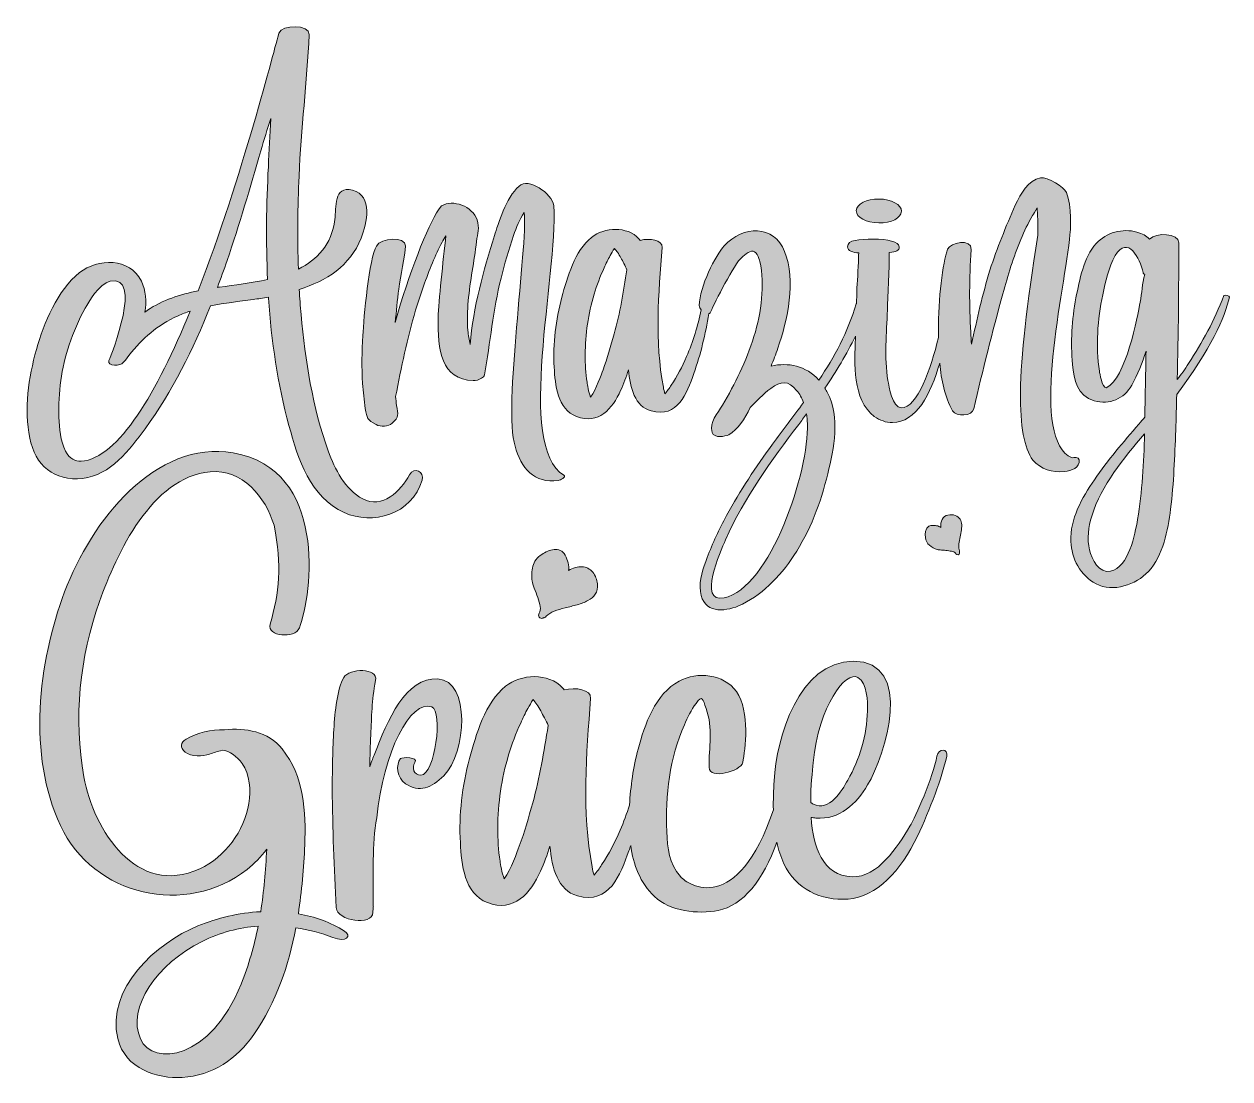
# Model space of a CAD drawing. Header units: inches. Extents: x 96 to 982, y -927 to -152.
import ezdxf

# ---------------------------------------------------------------- set-up
doc = ezdxf.new("R2010")
doc.units = ezdxf.units.IN
doc.header["$MEASUREMENT"] = 0
doc.layers.add('Layer 1', color=7, linetype='Continuous')

# ---------------------------------------------------------------- blocks, each defined once
blk = doc.blocks.new('block 2')
at = {"layer": 'Layer 1', "true_color": 0xffffff}
h = blk.add_hatch(color=7, dxfattribs=at)
h.dxf.hatch_style = 2
edge = h.paths.add_edge_path()
edge.add_spline(control_points=[(138.59, -485.78), (159.23, -483.34), (173.15, -464.9), (184.63, -449.27), (204.77, -421.79), (220.04, -390.78), (232.61, -358.91), (242.99, -356.83), (253.49, -355.73), (264, -354.27), (267.66, -353.78), (271.45, -353.17), (275.35, -352.44), (275.35, -352.68), (275.35, -352.92), (275.35, -353.17), (277.43, -384.79), (282.07, -416.3), (290.37, -446.95), (297.09, -471.61), (305.88, -499.45), (331.03, -510.93), (351.55, -520.33), (380.97, -512.64), (388.3, -487), (390.13, -480.89), (382.44, -476.86), (379.02, -483.09), (372.43, -495.3), (358.87, -508.49), (344.71, -500.92), (331.4, -493.84), (324.2, -479.06), (319.31, -465.63), (307.71, -433.76), (302.34, -398.96), (299.28, -365.26), (298.8, -359.15), (298.31, -353.05), (297.94, -346.94), (317.72, -340.59), (335.31, -329.6), (343.49, -309.21), (347.76, -298.34), (352.52, -277.95), (337.14, -273.92), (322.85, -270.26), (325.29, -286.74), (324.2, -295.41), (321.63, -314.09), (311.13, -325.08), (297.33, -331.92), (296.48, -309.09), (296.84, -286.38), (297.82, -263.54), (299.28, -228.87), (303.68, -194.19), (305.27, -159.51), (305.63, -151.82), (285, -152.06), (283.04, -158.41), (279.87, -168.67), (255.94, -264.64), (223.58, -347.92), (210.39, -350.61), (197.32, -354.64), (186.34, -362.21), (185.73, -362.69), (185.12, -363.18), (184.51, -363.55), (185.6, -355.73), (185.12, -347.67), (181.82, -340.71), (173.51, -323.38), (149.7, -323.99), (136.4, -334.49), (120.03, -347.55), (110.26, -371.61), (104.65, -391.14), (98.79, -411.66), (95.61, -434.86), (99.76, -456.11), (103.67, -475.89), (117.71, -488.34), (138.59, -485.78)], knot_values=[0, 0, 0, 0, 1, 1, 1, 2, 2, 2, 3, 3, 3, 4, 4, 4, 5, 5, 5, 6, 6, 6, 7, 7, 7, 8, 8, 8, 9, 9, 9, 10, 10, 10, 11, 11, 11, 12, 12, 12, 13, 13, 13, 14, 14, 14, 15, 15, 15, 16, 16, 16, 17, 17, 17, 18, 18, 18, 19, 19, 19, 20, 20, 20, 21, 21, 21, 22, 22, 22, 23, 23, 23, 24, 24, 24, 25, 25, 25, 26, 26, 26, 27, 27, 27, 28, 28, 28, 28], degree=3, periodic=1)
edge = h.paths.add_edge_path()
edge.add_spline(control_points=[(244.82, -325.7), (254.11, -299.08), (261.8, -271.85), (269.74, -244.86), (272.06, -236.92), (274.37, -229.11), (277.06, -221.29), (276.33, -233.14), (275.72, -244.98), (275.23, -256.71), (273.76, -284.3), (273.4, -311.9), (274.62, -339.49), (262.65, -342.18), (250.32, -343.65), (239.33, -345.23), (238.84, -345.23), (238.35, -345.35), (237.74, -345.48), (240.19, -338.88), (242.63, -332.29), (244.82, -325.7)], knot_values=[0, 0, 0, 0, 1, 1, 1, 2, 2, 2, 3, 3, 3, 4, 4, 4, 5, 5, 5, 6, 6, 6, 7, 7, 7, 7], degree=3, periodic=1)
edge = h.paths.add_edge_path()
edge.add_spline(control_points=[(128.7, -387.6), (131.88, -378.2), (135.78, -369.16), (140.55, -360.62), (142.74, -356.83), (150.56, -342.55), (158.98, -340.84), (183.04, -335.71), (160.21, -393.71), (158.01, -399.2), (156.3, -403.36), (166.8, -403.48), (168.51, -400.55), (169.36, -399.94), (170.83, -398.11), (172.54, -395.42), (182.92, -382.72), (193.17, -373.19), (208.8, -366.24), (211.73, -364.89), (214.67, -363.79), (217.72, -362.82), (193.54, -421.92), (165.21, -471.13), (137.49, -473.2), (133.46, -473.44), (129.07, -471.61), (126.14, -465.75), (122.23, -458.06), (121.62, -449.27), (121.25, -440.84), (120.52, -422.89), (123.09, -404.7), (128.7, -387.6)], knot_values=[0, 0, 0, 0, 1, 1, 1, 2, 2, 2, 3, 3, 3, 4, 4, 4, 5, 5, 5, 6, 6, 6, 7, 7, 7, 8, 8, 8, 9, 9, 9, 10, 10, 10, 11, 11, 11, 11], degree=3, periodic=1)
h = blk.add_hatch(color=7, dxfattribs=at)
h.dxf.hatch_style = 2
edge = h.paths.add_edge_path()
edge.add_spline(control_points=[(344.55, -415.93), (344.91, -422.16), (345.65, -428.27), (346.5, -434.37), (347.6, -441.7), (347.97, -442.55), (354.56, -446.21), (357.74, -448.05), (363.48, -447.68), (366.28, -445.24), (371.53, -440.48), (370.56, -438.89), (369.58, -432.17), (369.21, -429.97), (368.97, -427.78), (368.85, -425.58), (373, -404.21), (377.4, -382.96), (383.5, -362.21), (387.04, -350.36), (391.19, -338.64), (395.96, -327.28), (398.15, -322.15), (400.35, -316.9), (403.04, -312.14), (403.77, -310.8), (404.75, -309.09), (405.85, -307.38), (403.77, -325.33), (400.35, -356.1), (400.11, -367.46), (399.62, -391.39), (402.55, -413.37), (425.87, -413.86), (427.82, -413.86), (430.27, -413.37), (431.86, -412.15), (433.08, -411.54), (434.05, -410.68), (434.17, -409.71), (438.33, -385.89), (440.52, -362.08), (446.38, -338.52), (449.07, -328.02), (451.88, -317.51), (455.54, -307.26), (457.74, -301.03), (459.94, -295.66), (463.36, -290.41), (466.04, -314.58), (447.97, -434.13), (456.64, -462.09), (460.92, -477.96), (470.69, -489.81), (488.51, -487.37), (489.73, -487.12), (494.86, -484.8), (492.54, -483.46), (457.13, -461.84), (488.02, -337.42), (485.21, -285.28), (483.75, -276.12), (466.65, -264.4), (459.57, -270.87), (450.05, -279.42), (444.19, -298.83), (441.5, -307.26), (433.44, -332.66), (425.99, -360.13), (423.55, -387.24), (422.82, -383.94), (422.33, -380.4), (421.96, -376.98), (420.74, -362.45), (422.82, -347.92), (425.14, -333.51), (426.24, -326.18), (427.46, -318.98), (428.31, -311.65), (429.05, -305.55), (430.75, -301.76), (428.8, -295.78), (425.63, -285.77), (410.61, -280.27), (402.67, -285.52), (397.42, -289.06), (382.52, -324.47), (372.51, -357.44), (371.05, -362.08), (369.83, -366.6), (368.6, -371.24), (369.21, -363.06), (370.07, -354.88), (371.17, -346.58), (372.39, -336.93), (375.81, -322.64), (376.05, -314.83), (376.3, -307.62), (357.74, -309.09), (354.68, -314.95), (349.43, -323.38), (345.4, -368.19), (344.67, -380.64), (343.94, -392.37), (343.81, -404.21), (344.55, -415.93)], knot_values=[0, 0, 0, 0, 1, 1, 1, 2, 2, 2, 3, 3, 3, 4, 4, 4, 5, 5, 5, 6, 6, 6, 7, 7, 7, 8, 8, 8, 9, 9, 9, 10, 10, 10, 11, 11, 11, 12, 12, 12, 13, 13, 13, 14, 14, 14, 15, 15, 15, 16, 16, 16, 17, 17, 17, 18, 18, 18, 19, 19, 19, 20, 20, 20, 21, 21, 21, 22, 22, 22, 23, 23, 23, 24, 24, 24, 25, 25, 25, 26, 26, 26, 27, 27, 27, 28, 28, 28, 29, 29, 29, 30, 30, 30, 31, 31, 31, 32, 32, 32, 33, 33, 33, 34, 34, 34, 35, 35, 35, 35], degree=3, periodic=1)
h = blk.add_hatch(color=7, dxfattribs=at)
h.dxf.hatch_style = 2
edge = h.paths.add_edge_path()
edge.add_spline(control_points=[(871.5, -472.1), (871.13, -469.9), (867.59, -470.27), (866.25, -470.64), (835.36, -457.45), (858.92, -355.73), (864.42, -310.19), (865.39, -301.88), (866.13, -286.13), (862.1, -275.63), (860.51, -271.72), (848.42, -263.91), (843.05, -264.89), (834.14, -266.6), (828.4, -276.24), (824.49, -285.03), (817.65, -300.66), (811.06, -316.42), (805.93, -332.66), (800.31, -350.48), (796.53, -368.8), (792.25, -387.12), (792.13, -384.18), (791.89, -381.25), (791.76, -378.32), (790.66, -358.18), (790.66, -339.37), (792.01, -317.51), (792.5, -309.09), (776.5, -312.51), (774.79, -317.27), (771.25, -327.28), (767.83, -353.66), (767.95, -377.59), (767.97, -379.13), (768, -380.7), (768.03, -382.28), (762.49, -404.79), (752.64, -434.15), (740.61, -433.88), (734.26, -433.76), (731.58, -418.25), (730.84, -413.73), (728.03, -396.76), (729.86, -379.06), (730.47, -361.96), (730.72, -353.29), (732.19, -329.72), (731.82, -320.93), (731.82, -320.57), (731.82, -320.08), (731.82, -319.71), (737.07, -319.35), (739.27, -318.25), (739.15, -315.44), (739.02, -311.65), (730.72, -309.94), (720.22, -309.94), (709.72, -309.94), (701.17, -310.43), (701.17, -315.44), (701.17, -318.61), (705.2, -319.83), (709.47, -319.96), (709.47, -320.32), (709.35, -320.81), (709.35, -321.18), (709.35, -327.41), (708.38, -339.37), (708.13, -345.6), (708.02, -349.44), (707.88, -353.28), (707.75, -357.13), (707.67, -357.27), (707.59, -357.41), (707.54, -357.56), (701.31, -378.45), (691.42, -396.52), (680.18, -413.49), (670.66, -402.99), (657.47, -400.3), (644.89, -403.23), (646.73, -398.96), (648.44, -394.56), (649.9, -390.05), (657.11, -369.53), (663.46, -340.23), (654.91, -318.98), (647.21, -299.32), (624.5, -299.57), (610.46, -314.83), (604.36, -321.54), (592.14, -344.87), (592.14, -358.66), (592.14, -359.86), (592.74, -360.98), (593.58, -361.95), (591.08, -373.74), (587.59, -385.2), (582.76, -396.27), (579.58, -403.6), (576.04, -410.68), (571.52, -417.28), (570.18, -419.47), (568.59, -421.55), (566.88, -423.62), (566.39, -422.04), (565.91, -420.33), (565.78, -418.62), (559.19, -385.04), (562.24, -349.87), (564.81, -315.93), (565.17, -310.55), (555.65, -308.97), (548.69, -310.8), (548.32, -310.31), (548.08, -309.94), (547.71, -309.58), (539.16, -300.18), (522.31, -301.03), (512.91, -308.6), (500.58, -318.37), (494.96, -338.15), (491.05, -352.56), (486.54, -369.41), (484.46, -386.63), (485.44, -403.97), (486.17, -417.15), (487.76, -434.74), (501.92, -440.35), (518.04, -446.58), (528.3, -434.49), (534.28, -421.18), (536.48, -416.3), (538.43, -411.17), (540.02, -405.92), (541.24, -419.23), (544.78, -432.91), (556.75, -436.2), (576.41, -441.57), (582.88, -423.5), (588.13, -408.73), (593.23, -394.5), (596.68, -379.61), (599.13, -364.64), (599.45, -364.59), (599.74, -364.47), (599.96, -364.28), (599.96, -364.28), (613.39, -335.83), (621.08, -325.94), (623.04, -323.38), (627.43, -319.35), (630.49, -318.73), (633.78, -317.64), (636.23, -324.11), (636.71, -326.31), (638.67, -334.85), (638.67, -344.5), (637.93, -353.41), (636.35, -372.71), (630, -390.9), (621.94, -407.87), (618.15, -416.05), (613.76, -424.11), (609.24, -431.93), (605.7, -438.03), (599.23, -444.38), (601.55, -451.95), (603.14, -456.59), (611.19, -455.01), (613.88, -453.66), (620.72, -450.12), (625.48, -441.82), (629.63, -433.76), (634.27, -428.88), (638.91, -423.99), (644.77, -419.6), (651.98, -414.22), (657.72, -413.49), (663.7, -421.06), (665.9, -423.75), (667.61, -426.8), (668.83, -429.97), (661.26, -440.23), (653.56, -450.37), (645.99, -460.62), (633.66, -477.35), (622.3, -494.69), (612.17, -513.13), (606.92, -523.14), (601.79, -533.28), (598.01, -544.02), (595.08, -551.72), (591.9, -560.38), (593, -568.93), (594.95, -585.17), (610.34, -583.95), (620.96, -579.56), (637.32, -572.59), (651.24, -558.19), (661.75, -542.56), (673.35, -524.97), (681.53, -503.61), (686.66, -482.36), (691.3, -463.68), (695.81, -440.84), (686.53, -422.89), (685.8, -421.67), (685.19, -420.45), (684.58, -419.35), (692.83, -407.21), (700.45, -394.63), (706.96, -381.2), (706.95, -381.74), (706.92, -382.3), (706.91, -382.84), (706.3, -400.91), (704.59, -427.78), (720.83, -440.23), (724.86, -443.16), (729.5, -444.75), (734.14, -444.75), (751.79, -444.75), (762.36, -423.54), (768.95, -401.13), (770.09, -413.42), (772.61, -425.65), (778.46, -436.08), (781.02, -440.72), (792.86, -440.11), (794.08, -434.61), (800.55, -406.41), (807.76, -377.96), (815.33, -350.12), (819.12, -336.56), (823.14, -323.01), (828.64, -310.07), (831.2, -304.08), (833.77, -298.22), (837.31, -292.6), (838.04, -291.38), (839.26, -289.31), (840.61, -286.99), (840.61, -287.48), (840.61, -287.96), (840.73, -288.45), (841.1, -294.56), (841.1, -300.79), (841.1, -307.01), (824.37, -411.41), (825.1, -454.15), (837.43, -472.35), (843.17, -479.06), (851.96, -481.75), (860.63, -480.65), (865.64, -480.04), (872.36, -478.21), (871.5, -472.1)], knot_values=[0, 0, 0, 0, 1, 1, 1, 2, 2, 2, 3, 3, 3, 4, 4, 4, 5, 5, 5, 6, 6, 6, 7, 7, 7, 8, 8, 8, 9, 9, 9, 10, 10, 10, 11, 11, 11, 12, 12, 12, 13, 13, 13, 14, 14, 14, 15, 15, 15, 16, 16, 16, 17, 17, 17, 18, 18, 18, 19, 19, 19, 20, 20, 20, 21, 21, 21, 22, 22, 22, 23, 23, 23, 24, 24, 24, 25, 25, 25, 26, 26, 26, 27, 27, 27, 28, 28, 28, 29, 29, 29, 30, 30, 30, 31, 31, 31, 32, 32, 32, 33, 33, 33, 34, 34, 34, 35, 35, 35, 36, 36, 36, 37, 37, 37, 38, 38, 38, 39, 39, 39, 40, 40, 40, 41, 41, 41, 42, 42, 42, 43, 43, 43, 44, 44, 44, 45, 45, 45, 46, 46, 46, 47, 47, 47, 48, 48, 48, 49, 49, 49, 50, 50, 50, 51, 51, 51, 52, 52, 52, 53, 53, 53, 54, 54, 54, 55, 55, 55, 56, 56, 56, 57, 57, 57, 58, 58, 58, 59, 59, 59, 60, 60, 60, 61, 61, 61, 62, 62, 62, 63, 63, 63, 64, 64, 64, 65, 65, 65, 66, 66, 66, 67, 67, 67, 68, 68, 68, 69, 69, 69, 70, 70, 70, 71, 71, 71, 72, 72, 72, 73, 73, 73, 74, 74, 74, 75, 75, 75, 76, 76, 76, 77, 77, 77, 78, 78, 78, 79, 79, 79, 80, 80, 80, 81, 81, 81, 82, 82, 82, 83, 83, 83, 84, 84, 84, 85, 85, 85, 86, 86, 86, 86], degree=3, periodic=1)
edge = h.paths.add_edge_path()
edge.add_spline(control_points=[(529.52, -379.54), (527.08, -388.46), (524.51, -397.37), (521.34, -406.04), (519.99, -409.58), (516.45, -419.96), (512.18, -425.95), (510.71, -422.04), (509.86, -417.03), (509.61, -415.08), (508.51, -408.48), (508.27, -401.65), (508.27, -394.93), (508.27, -379.91), (510.47, -364.77), (514.86, -350.36), (516.82, -343.77), (519.26, -337.3), (522.19, -330.95), (523.53, -327.89), (525, -324.84), (526.59, -322.03), (527.56, -320.32), (528.54, -318.49), (529.76, -316.66), (530.49, -317.64), (531.35, -318.61), (531.96, -319.59), (533.79, -322.15), (535.14, -325.08), (536.72, -327.77), (537.58, -329.36), (538.31, -330.95), (538.92, -332.53), (536.36, -348.29), (533.91, -364.16), (529.52, -379.54)], knot_values=[0, 0, 0, 0, 1, 1, 1, 2, 2, 2, 3, 3, 3, 4, 4, 4, 5, 5, 5, 6, 6, 6, 7, 7, 7, 8, 8, 8, 9, 9, 9, 10, 10, 10, 11, 11, 11, 12, 12, 12, 12], degree=3, periodic=1)
edge = h.paths.add_edge_path()
edge.add_spline(control_points=[(610.34, -573.69), (590.68, -577.6), (607.65, -539.63), (611.44, -530.96), (625.36, -499.7), (645.26, -472.47), (665.29, -446.09), (667.24, -443.53), (669.07, -440.96), (670.9, -438.4), (671.39, -440.72), (671.64, -443.04), (671.64, -445.36), (673.22, -480.04), (644.16, -566.86), (610.34, -573.69)], knot_values=[0, 0, 0, 0, 1, 1, 1, 2, 2, 2, 3, 3, 3, 4, 4, 4, 5, 5, 5, 5], degree=3, periodic=1)
h = blk.add_hatch(color=7, dxfattribs=at)
h.dxf.hatch_style = 2
edge = h.paths.add_edge_path()
edge.add_spline(control_points=[(724.13, -297.98), (733.28, -298.1), (740.73, -294.31), (740.86, -289.43), (740.86, -284.67), (733.53, -280.52), (724.37, -280.39), (715.21, -280.27), (707.64, -284.06), (707.64, -288.94), (707.52, -293.83), (714.85, -297.85), (724.13, -297.98)], knot_values=[0, 0, 0, 0, 1, 1, 1, 2, 2, 2, 3, 3, 3, 4, 4, 4, 4], degree=3, periodic=1)
h = blk.add_hatch(color=7, dxfattribs=at)
h.dxf.hatch_style = 2
edge = h.paths.add_edge_path()
edge.add_spline(control_points=[(977.96, -351.34), (970.88, -369.9), (962.21, -385.53), (951.95, -401.4), (949.39, -405.43), (946.58, -409.34), (943.65, -413.12), (944.51, -379.54), (944.75, -345.96), (944.75, -312.51), (944.75, -305.55), (928.14, -304.69), (923.26, -309.82), (920.94, -307.62), (918.01, -305.79), (913.98, -304.69), (903.48, -301.76), (891.39, -304.94), (883.94, -313.12), (874.78, -323.38), (871.85, -339.98), (869.16, -353.05), (866.11, -369.16), (865.14, -385.65), (866.6, -402.01), (867.58, -413.37), (870.14, -425.21), (882.6, -428.75), (893.95, -431.93), (904.58, -427.29), (910.19, -417.28), (914.59, -409.46), (917.89, -400.91), (920.69, -392.24), (920.57, -399.69), (920.45, -407.14), (920.33, -414.59), (920.08, -423.26), (919.96, -431.93), (919.84, -440.72), (918.38, -442.43), (916.91, -444.14), (915.44, -445.85), (903.97, -459.16), (892.61, -472.35), (882.72, -486.75), (873.56, -500.06), (864.77, -515.45), (865.38, -532.18), (865.75, -544.63), (872.58, -557.33), (883.94, -563.32), (896.27, -569.79), (913.49, -564.05), (922.4, -554.28), (933.39, -542.19), (936.69, -524.12), (938.77, -508.37), (941.21, -489.2), (941.7, -469.66), (942.55, -450.37), (942.8, -441.57), (943.04, -432.78), (943.28, -423.99), (968.19, -391.02), (978.69, -367.21), (982.11, -352.44), (982.36, -351.46), (978.33, -350.61), (977.96, -351.34)], knot_values=[0, 0, 0, 0, 1, 1, 1, 2, 2, 2, 3, 3, 3, 4, 4, 4, 5, 5, 5, 6, 6, 6, 7, 7, 7, 8, 8, 8, 9, 9, 9, 10, 10, 10, 11, 11, 11, 12, 12, 12, 13, 13, 13, 14, 14, 14, 15, 15, 15, 16, 16, 16, 17, 17, 17, 18, 18, 18, 19, 19, 19, 20, 20, 20, 21, 21, 21, 22, 22, 22, 23, 23, 23, 23], degree=3, periodic=1)
edge = h.paths.add_edge_path()
edge.add_spline(control_points=[(916.42, -356.22), (914.59, -366.11), (905.8, -413.12), (891.39, -419.11), (888.34, -419.47), (886.63, -408.24), (886.38, -406.9), (883.57, -388.58), (885.04, -368.92), (888.82, -350.85), (890.78, -341.45), (893.22, -330.58), (898.1, -322.03), (907.14, -306.4), (916.42, -324.23), (918.5, -334.36), (918.62, -334.98), (919.11, -335.59), (919.72, -335.95), (917.89, -342.55), (917.64, -349.63), (916.42, -356.22)], knot_values=[0, 0, 0, 0, 1, 1, 1, 2, 2, 2, 3, 3, 3, 4, 4, 4, 5, 5, 5, 6, 6, 6, 7, 7, 7, 7], degree=3, periodic=1)
edge = h.paths.add_edge_path()
edge.add_spline(control_points=[(914.47, -516.06), (912.51, -526.93), (908.12, -550.98), (894.56, -554.04), (886.14, -555.87), (880.77, -545.24), (879.18, -538.41), (877.22, -530.22), (878.32, -521.43), (880.77, -513.5), (887.97, -490.42), (903.84, -471.49), (919.6, -453.05), (919.11, -474.18), (917.89, -495.42), (914.47, -516.06)], knot_values=[0, 0, 0, 0, 1, 1, 1, 2, 2, 2, 3, 3, 3, 4, 4, 4, 5, 5, 5, 5], degree=3, periodic=1)
h = blk.add_hatch(color=7, dxfattribs=at)
h.dxf.hatch_style = 2
edge = h.paths.add_edge_path()
edge.add_spline(control_points=[(331.2, -818.62), (321.02, -811.98), (309.38, -808), (297.29, -805.94), (299.8, -789.14), (301.27, -772.04), (302.01, -755.24), (303.04, -730.91), (301.42, -704.38), (285.35, -684.63), (274.89, -671.81), (258.67, -669.01), (242.9, -670.63), (233.03, -670.33), (223.01, -672.54), (214.9, -677.41), (210.33, -680.06), (210.03, -683.6), (214.01, -686.99), (218.44, -690.53), (226.99, -690.09), (232, -688.46), (234.8, -687.58), (237.89, -686.4), (241.14, -685.66), (246.88, -685.81), (252.34, -690.38), (255.87, -695.39), (261.77, -703.79), (262.51, -714.85), (260.89, -724.72), (257.64, -744.92), (243.49, -764.23), (224.77, -772.78), (178.49, -794), (146.65, -744.48), (139.58, -705.27), (131.91, -662.37), (136.33, -617.27), (151.08, -576.29), (163.75, -540.92), (189.25, -485.05), (232.44, -480.93), (256.17, -478.57), (273.12, -499.5), (279.46, -520.28), (285.5, -549.91), (283.14, -569.96), (276.51, -592.95), (273.86, -602.24), (294.94, -603.71), (298.03, -595.75), (307.61, -570.69), (318.96, -479.01), (249.39, -467.07), (192.2, -457.2), (145.18, -516.75), (125.43, -569.22), (105.82, -621.25), (98.01, -689.2), (122.33, -741.09), (146.51, -792.82), (214.6, -808.45), (259.71, -773.22), (264.87, -769.09), (269.73, -764.08), (274.01, -758.48), (273.27, -774.1), (271.94, -789.43), (269.58, -804.32), (253.52, -805.2), (237.6, -809.04), (223.45, -814.78), (192.64, -827.31), (155.64, -861.21), (164.49, -897.62), (169.94, -920.03), (193.53, -927.25), (211.95, -926.22), (234.06, -924.89), (252.19, -912.51), (264.57, -894.67), (281.08, -870.65), (290.22, -843.82), (295.52, -816.11), (304.66, -817.44), (313.8, -819.94), (322.65, -823.33), (332.82, -827.17), (336.65, -822.01), (331.2, -818.62)], knot_values=[0, 0, 0, 0, 1, 1, 1, 2, 2, 2, 3, 3, 3, 4, 4, 4, 5, 5, 5, 6, 6, 6, 7, 7, 7, 8, 8, 8, 9, 9, 9, 10, 10, 10, 11, 11, 11, 12, 12, 12, 13, 13, 13, 14, 14, 14, 15, 15, 15, 16, 16, 16, 17, 17, 17, 18, 18, 18, 19, 19, 19, 20, 20, 20, 21, 21, 21, 22, 22, 22, 23, 23, 23, 24, 24, 24, 25, 25, 25, 26, 26, 26, 27, 27, 27, 28, 28, 28, 29, 29, 29, 30, 30, 30, 30], degree=3, periodic=1)
edge = h.paths.add_edge_path()
edge.add_spline(control_points=[(255.14, -857.68), (233.03, -913.1), (190.14, -918.7), (181.14, -897.92), (171.12, -874.92), (193.23, -842.64), (226.54, -826.13), (239.66, -819.65), (253.66, -815.96), (267.67, -814.93), (264.87, -829.23), (260.89, -843.53), (255.14, -857.68)], knot_values=[0, 0, 0, 0, 1, 1, 1, 2, 2, 2, 3, 3, 3, 4, 4, 4, 4], degree=3, periodic=1)
h = blk.add_hatch(color=7, dxfattribs=at)
h.dxf.hatch_style = 2
edge = h.paths.add_edge_path()
edge.add_spline(control_points=[(780.36, -513), (778.66, -512.4), (776.87, -512.3), (774.99, -512.7), (773.1, -513.1), (771.69, -514.18), (770.76, -515.93), (770.38, -516.65), (770.08, -517.54), (769.87, -518.62), (769.66, -519.7), (769.62, -520.75), (769.74, -521.79), (768.84, -521.19), (767.82, -520.78), (766.69, -520.58), (765.55, -520.36), (764.39, -520.28), (763.2, -520.33), (762.02, -520.37), (761.09, -520.7), (760.4, -521.3), (759.71, -521.91), (759.21, -522.65), (758.9, -523.52), (758.59, -524.39), (758.41, -525.33), (758.36, -526.34), (758.31, -527.35), (758.35, -528.32), (758.47, -529.23), (758.77, -531.65), (759.76, -533.54), (761.43, -534.92), (763.11, -536.3), (765, -537.34), (767.13, -538.04), (767.87, -538.26), (768.93, -538.41), (770.31, -538.5), (771.7, -538.6), (773.1, -538.72), (774.55, -538.88), (775.98, -539.04), (777.3, -539.28), (778.5, -539.61), (779.7, -539.94), (780.5, -540.46), (780.91, -541.17), (781.26, -541.78), (781.76, -542.05), (782.41, -541.97), (783.06, -541.89), (783.43, -541.47), (783.53, -540.73), (783.53, -540.61), (783.54, -540.51), (783.55, -540.43), (783.57, -540.34), (783.58, -540.24), (783.58, -540.12), (783.66, -539.73), (783.61, -539.37), (783.42, -539.03), (783, -537.89), (782.84, -536.55), (782.97, -534.99), (783.09, -533.45), (783.33, -531.81), (783.7, -530.09), (784.07, -528.36), (784.42, -526.62), (784.74, -524.88), (785.06, -523.13), (785.19, -521.47), (785.13, -519.92), (785.07, -518.37), (784.7, -516.99), (783.99, -515.79), (783.29, -514.6), (782.08, -513.66), (780.36, -513)], knot_values=[0, 0, 0, 0, 1, 1, 1, 2, 2, 2, 3, 3, 3, 4, 4, 4, 5, 5, 5, 6, 6, 6, 7, 7, 7, 8, 8, 8, 9, 9, 9, 10, 10, 10, 11, 11, 11, 12, 12, 12, 13, 13, 13, 14, 14, 14, 15, 15, 15, 16, 16, 16, 17, 17, 17, 18, 18, 18, 19, 19, 19, 20, 20, 20, 21, 21, 21, 22, 22, 22, 23, 23, 23, 24, 24, 24, 25, 25, 25, 26, 26, 26, 27, 27, 27, 27], degree=3, periodic=1)
h = blk.add_hatch(color=7, dxfattribs=at)
h.dxf.hatch_style = 2
edge = h.paths.add_edge_path()
edge.add_spline(control_points=[(495.63, -547.87), (495.12, -545.96), (494.4, -544.13), (493.47, -542.34), (492.53, -540.56), (491.35, -539.37), (489.91, -538.76), (488.47, -538.15), (486.96, -537.93), (485.41, -538.09), (483.84, -538.26), (482.26, -538.66), (480.68, -539.33), (479.09, -539.99), (477.65, -540.77), (476.32, -541.62), (472.84, -543.86), (470.66, -546.76), (469.77, -550.35), (468.89, -553.92), (468.69, -557.6), (469.17, -561.37), (469.39, -562.67), (469.94, -564.41), (470.8, -566.59), (471.68, -568.79), (472.52, -571.04), (473.34, -573.37), (474.15, -575.69), (474.75, -577.88), (475.11, -579.96), (475.49, -582.04), (475.28, -583.66), (474.5, -584.81), (473.81, -585.8), (473.77, -586.75), (474.38, -587.7), (474.98, -588.64), (475.88, -588.9), (477.09, -588.5), (477.27, -588.41), (477.43, -588.35), (477.57, -588.31), (477.72, -588.27), (477.88, -588.21), (478.07, -588.13), (478.72, -587.96), (479.24, -587.63), (479.63, -587.09), (481.06, -585.6), (483.01, -584.37), (485.48, -583.43), (487.94, -582.48), (490.63, -581.65), (493.55, -580.95), (496.47, -580.24), (499.38, -579.5), (502.29, -578.71), (505.21, -577.92), (507.85, -576.9), (510.19, -575.67), (512.52, -574.44), (514.36, -572.86), (515.68, -570.89), (517, -568.93), (517.54, -566.4), (517.3, -563.27), (516.97, -560.23), (515.81, -557.41), (513.82, -554.81), (511.82, -552.21), (509.13, -550.84), (505.75, -550.7), (504.38, -550.64), (502.79, -550.85), (500.99, -551.32), (499.18, -551.79), (497.52, -552.5), (496.02, -553.45), (496.27, -551.62), (496.15, -549.77), (495.63, -547.87)], knot_values=[0, 0, 0, 0, 1, 1, 1, 2, 2, 2, 3, 3, 3, 4, 4, 4, 5, 5, 5, 6, 6, 6, 7, 7, 7, 8, 8, 8, 9, 9, 9, 10, 10, 10, 11, 11, 11, 12, 12, 12, 13, 13, 13, 14, 14, 14, 15, 15, 15, 16, 16, 16, 17, 17, 17, 18, 18, 18, 19, 19, 19, 20, 20, 20, 21, 21, 21, 22, 22, 22, 23, 23, 23, 24, 24, 24, 25, 25, 25, 26, 26, 26, 27, 27, 27, 27], degree=3, periodic=1)
h = blk.add_hatch(color=7, dxfattribs=at)
h.dxf.hatch_style = 2
edge = h.paths.add_edge_path()
edge.add_spline(control_points=[(766.96, -689.94), (764.16, -705.42), (751.04, -734.9), (747.06, -741.53), (737.77, -756.71), (723.48, -779.41), (704.46, -778.67), (682.65, -777.79), (675.87, -756.56), (674.39, -735.04), (675.57, -735.19), (676.75, -735.48), (677.93, -735.48), (695.17, -736.96), (707.7, -725.02), (715.96, -711.16), (728.93, -689.35), (750.75, -620.07), (705.35, -620.22), (665.11, -620.37), (648.89, -676.52), (647.12, -708.22), (646.72, -714.97), (646.46, -722.15), (646.63, -729.4), (620.38, -807.67), (583.98, -785.26), (578.28, -778.52), (569.73, -768.35), (568.84, -758.18), (568.26, -745.36), (566.93, -719.12), (570.32, -690.97), (581.23, -666.94), (583.58, -661.49), (586.24, -655.89), (589.77, -651.17), (594.64, -644.69), (594.64, -648.08), (597.14, -654.86), (602.45, -669.6), (599.06, -683.45), (599.36, -698.34), (599.36, -707.33), (622.79, -701.29), (624.12, -694.51), (625.74, -685.52), (629.87, -657.22), (619.4, -642.48), (610.11, -629.5), (590.66, -627.59), (577.25, -634.81), (559.85, -644.1), (551.89, -667.09), (547.18, -684.78), (543.67, -698.18), (541.57, -712.09), (540.85, -726), (538.83, -732.25), (536.55, -738.41), (533.9, -744.48), (530.07, -753.32), (525.79, -761.87), (520.34, -769.83), (518.72, -772.48), (516.8, -774.99), (514.74, -777.49), (514.15, -775.58), (513.56, -773.51), (513.41, -771.45), (505.45, -730.91), (509.13, -688.46), (512.23, -647.49), (512.67, -641), (501.18, -639.09), (492.78, -641.3), (492.33, -640.71), (492.04, -640.26), (491.6, -639.82), (481.28, -628.47), (460.94, -629.5), (449.59, -638.64), (434.7, -650.44), (427.92, -674.31), (423.2, -691.71), (417.75, -712.05), (415.24, -732.83), (416.42, -753.76), (417.31, -769.68), (419.22, -790.91), (436.32, -797.69), (455.78, -805.2), (468.16, -790.61), (475.38, -774.54), (478.03, -768.65), (480.39, -762.46), (482.31, -756.12), (483.78, -772.19), (488.06, -788.69), (502.5, -792.68), (526.23, -799.16), (534.05, -777.35), (540.38, -759.51), (540.85, -758.22), (541.25, -756.92), (541.69, -755.62), (543.65, -769.61), (548.63, -783.21), (559.11, -793.12), (570.46, -804.02), (590.96, -806.38), (606.14, -803.43), (624.06, -799.94), (639.31, -781), (649.21, -753.25), (650.4, -758.79), (652.05, -764.13), (654.35, -769.09), (663.04, -787.66), (681.62, -796.51), (701.52, -795.03), (722.59, -793.56), (740.57, -774.1), (752.51, -748.9), (761.95, -729.29), (770.5, -705.86), (774.18, -690.09), (775.51, -684.34), (767.99, -683.89), (766.96, -689.94)], knot_values=[0, 0, 0, 0, 1, 1, 1, 2, 2, 2, 3, 3, 3, 4, 4, 4, 5, 5, 5, 6, 6, 6, 7, 7, 7, 8, 8, 8, 9, 9, 9, 10, 10, 10, 11, 11, 11, 12, 12, 12, 13, 13, 13, 14, 14, 14, 15, 15, 15, 16, 16, 16, 17, 17, 17, 18, 18, 18, 19, 19, 19, 20, 20, 20, 21, 21, 21, 22, 22, 22, 23, 23, 23, 24, 24, 24, 25, 25, 25, 26, 26, 26, 27, 27, 27, 28, 28, 28, 29, 29, 29, 30, 30, 30, 31, 31, 31, 32, 32, 32, 33, 33, 33, 34, 34, 34, 35, 35, 35, 36, 36, 36, 37, 37, 37, 38, 38, 38, 39, 39, 39, 40, 40, 40, 41, 41, 41, 42, 42, 42, 43, 43, 43, 43], degree=3, periodic=1)
edge = h.paths.add_edge_path()
edge.add_spline(control_points=[(469.63, -724.28), (466.68, -735.04), (463.59, -745.8), (459.76, -756.27), (458.14, -760.54), (453.86, -773.07), (448.7, -780.29), (446.93, -775.58), (445.9, -769.53), (445.61, -767.17), (444.28, -759.21), (443.99, -750.96), (443.99, -742.85), (443.99, -724.72), (446.64, -706.45), (451.95, -689.05), (454.3, -681.09), (457.25, -673.28), (460.79, -665.62), (462.41, -661.93), (464.18, -658.25), (466.1, -654.86), (467.28, -652.79), (468.45, -650.58), (469.93, -648.37), (470.81, -649.55), (471.85, -650.73), (472.58, -651.91), (474.79, -655), (476.41, -658.54), (478.33, -661.79), (479.36, -663.7), (480.25, -665.62), (480.98, -667.53), (477.89, -686.55), (474.94, -705.71), (469.63, -724.28)], knot_values=[0, 0, 0, 0, 1, 1, 1, 2, 2, 2, 3, 3, 3, 4, 4, 4, 5, 5, 5, 6, 6, 6, 7, 7, 7, 8, 8, 8, 9, 9, 9, 10, 10, 10, 11, 11, 11, 12, 12, 12, 12], degree=3, periodic=1)
edge = h.paths.add_edge_path()
edge.add_spline(control_points=[(675.87, -694.8), (679.99, -652.79), (699.89, -627), (708.74, -632.16), (715.81, -636.14), (715.96, -649.99), (715.81, -656.77), (715.52, -674.46), (710.06, -692.15), (701.37, -707.63), (696.8, -715.59), (687.81, -731.06), (676.02, -725.17), (675.28, -724.87), (674.69, -724.43), (674.1, -723.99), (674.1, -712.05), (675.28, -701.14), (675.87, -694.8)], knot_values=[0, 0, 0, 0, 1, 1, 1, 2, 2, 2, 3, 3, 3, 4, 4, 4, 5, 5, 5, 6, 6, 6, 6], degree=3, periodic=1)
h = blk.add_hatch(color=7, dxfattribs=at)
h.dxf.hatch_style = 2
edge = h.paths.add_edge_path()
edge.add_spline(control_points=[(399.91, -633.19), (376.03, -631.86), (363.06, -663.41), (353.03, -689.2), (351.85, -692.15), (350.82, -694.95), (349.79, -697.9), (349.94, -690.09), (350.23, -682.13), (350.53, -674.46), (351.26, -660.9), (351.12, -649.55), (354.06, -634.37), (355.98, -624.94), (334.75, -625.23), (330.63, -632.16), (325.91, -640.26), (324.14, -657.22), (323.4, -670.33), (322.52, -684.78), (322.23, -699.52), (322.23, -713.96), (322.37, -743.15), (323.7, -772.19), (325.17, -801.37), (325.62, -811.25), (351.85, -814.93), (352.15, -804.91), (352.15, -803.58), (352.3, -802.11), (352.3, -800.78), (352.3, -800.78), (352.44, -800.78), (352.44, -800.78), (352.44, -800.04), (352.3, -799.01), (352.3, -798.13), (352.44, -777.64), (351.41, -754.94), (354.95, -735.34), (359.81, -686.99), (379.71, -648.08), (395.48, -653.83), (403.88, -656.92), (397.84, -703.65), (387.38, -703.94), (382.07, -704.09), (380.6, -698.19), (382.95, -694.66), (385.76, -690.53), (373.96, -690.67), (372.34, -691.71), (368.95, -696.13), (369.54, -705.86), (376.17, -710.28), (386.2, -717.06), (395.19, -713.37), (404.18, -704.38), (421.13, -687.73), (423.93, -634.52), (399.91, -633.19)], knot_values=[0, 0, 0, 0, 1, 1, 1, 2, 2, 2, 3, 3, 3, 4, 4, 4, 5, 5, 5, 6, 6, 6, 7, 7, 7, 8, 8, 8, 9, 9, 9, 10, 10, 10, 11, 11, 11, 12, 12, 12, 13, 13, 13, 14, 14, 14, 15, 15, 15, 16, 16, 16, 17, 17, 17, 18, 18, 18, 19, 19, 19, 20, 20, 20, 20], degree=3, periodic=1)
at = {"layer": 'Layer 1', "lineweight": 0}
for points, knots in [([(138.59, -485.78), (159.23, -483.34), (173.15, -464.9), (184.63, -449.27), (204.77, -421.79), (220.04, -390.78), (232.61, -358.91), (242.99, -356.83), (253.49, -355.73), (264, -354.27), (267.66, -353.78), (271.45, -353.17), (275.35, -352.44), (275.35, -352.68), (275.35, -352.92), (275.35, -353.17), (277.43, -384.79), (282.07, -416.3), (290.37, -446.95), (297.09, -471.61), (305.88, -499.45), (331.03, -510.93), (351.55, -520.33), (380.97, -512.64), (388.3, -487), (390.13, -480.89), (382.44, -476.86), (379.02, -483.09), (372.43, -495.3), (358.87, -508.49), (344.71, -500.92), (331.4, -493.84), (324.2, -479.06), (319.31, -465.63), (307.71, -433.76), (302.34, -398.96), (299.28, -365.26), (298.8, -359.15), (298.31, -353.05), (297.94, -346.94), (317.72, -340.59), (335.31, -329.6), (343.49, -309.21), (347.76, -298.34), (352.52, -277.95), (337.14, -273.92), (322.85, -270.26), (325.29, -286.74), (324.2, -295.41), (321.63, -314.09), (311.13, -325.08), (297.33, -331.92), (296.48, -309.09), (296.84, -286.38), (297.82, -263.54), (299.28, -228.87), (303.68, -194.19), (305.27, -159.51), (305.63, -151.82), (285, -152.06), (283.04, -158.41), (279.87, -168.67), (255.94, -264.64), (223.58, -347.92), (210.39, -350.61), (197.32, -354.64), (186.34, -362.21), (185.73, -362.69), (185.12, -363.18), (184.51, -363.55), (185.6, -355.73), (185.12, -347.67), (181.82, -340.71), (173.51, -323.38), (149.7, -323.99), (136.4, -334.49), (120.03, -347.55), (110.26, -371.61), (104.65, -391.14), (98.79, -411.66), (95.61, -434.86), (99.76, -456.11), (103.67, -475.89), (117.71, -488.34), (138.59, -485.78)], [0, 0, 0, 0, 1, 1, 1, 2, 2, 2, 3, 3, 3, 4, 4, 4, 5, 5, 5, 6, 6, 6, 7, 7, 7, 8, 8, 8, 9, 9, 9, 10, 10, 10, 11, 11, 11, 12, 12, 12, 13, 13, 13, 14, 14, 14, 15, 15, 15, 16, 16, 16, 17, 17, 17, 18, 18, 18, 19, 19, 19, 20, 20, 20, 21, 21, 21, 22, 22, 22, 23, 23, 23, 24, 24, 24, 25, 25, 25, 26, 26, 26, 27, 27, 27, 28, 28, 28, 28]), ([(244.82, -325.7), (254.11, -299.08), (261.8, -271.85), (269.74, -244.86), (272.06, -236.92), (274.37, -229.11), (277.06, -221.29), (276.33, -233.14), (275.72, -244.98), (275.23, -256.71), (273.76, -284.3), (273.4, -311.9), (274.62, -339.49), (262.65, -342.18), (250.32, -343.65), (239.33, -345.23), (238.84, -345.23), (238.35, -345.35), (237.74, -345.48), (240.19, -338.88), (242.63, -332.29), (244.82, -325.7)], [0, 0, 0, 0, 1, 1, 1, 2, 2, 2, 3, 3, 3, 4, 4, 4, 5, 5, 5, 6, 6, 6, 7, 7, 7, 7]), ([(344.55, -415.93), (344.91, -422.16), (345.65, -428.27), (346.5, -434.37), (347.6, -441.7), (347.97, -442.55), (354.56, -446.21), (357.74, -448.05), (363.48, -447.68), (366.28, -445.24), (371.53, -440.48), (370.56, -438.89), (369.58, -432.17), (369.21, -429.97), (368.97, -427.78), (368.85, -425.58), (373, -404.21), (377.4, -382.96), (383.5, -362.21), (387.04, -350.36), (391.19, -338.64), (395.96, -327.28), (398.15, -322.15), (400.35, -316.9), (403.04, -312.14), (403.77, -310.8), (404.75, -309.09), (405.85, -307.38), (403.77, -325.33), (400.35, -356.1), (400.11, -367.46), (399.62, -391.39), (402.55, -413.37), (425.87, -413.86), (427.82, -413.86), (430.27, -413.37), (431.86, -412.15), (433.08, -411.54), (434.05, -410.68), (434.17, -409.71), (438.33, -385.89), (440.52, -362.08), (446.38, -338.52), (449.07, -328.02), (451.88, -317.51), (455.54, -307.26), (457.74, -301.03), (459.94, -295.66), (463.36, -290.41), (466.04, -314.58), (447.97, -434.13), (456.64, -462.09), (460.92, -477.96), (470.69, -489.81), (488.51, -487.37), (489.73, -487.12), (494.86, -484.8), (492.54, -483.46), (457.13, -461.84), (488.02, -337.42), (485.21, -285.28), (483.75, -276.12), (466.65, -264.4), (459.57, -270.87), (450.05, -279.42), (444.19, -298.83), (441.5, -307.26), (433.44, -332.66), (425.99, -360.13), (423.55, -387.24), (422.82, -383.94), (422.33, -380.4), (421.96, -376.98), (420.74, -362.45), (422.82, -347.92), (425.14, -333.51), (426.24, -326.18), (427.46, -318.98), (428.31, -311.65), (429.05, -305.55), (430.75, -301.76), (428.8, -295.78), (425.63, -285.77), (410.61, -280.27), (402.67, -285.52), (397.42, -289.06), (382.52, -324.47), (372.51, -357.44), (371.05, -362.08), (369.83, -366.6), (368.6, -371.24), (369.21, -363.06), (370.07, -354.88), (371.17, -346.58), (372.39, -336.93), (375.81, -322.64), (376.05, -314.83), (376.3, -307.62), (357.74, -309.09), (354.68, -314.95), (349.43, -323.38), (345.4, -368.19), (344.67, -380.64), (343.94, -392.37), (343.81, -404.21), (344.55, -415.93)], [0, 0, 0, 0, 1, 1, 1, 2, 2, 2, 3, 3, 3, 4, 4, 4, 5, 5, 5, 6, 6, 6, 7, 7, 7, 8, 8, 8, 9, 9, 9, 10, 10, 10, 11, 11, 11, 12, 12, 12, 13, 13, 13, 14, 14, 14, 15, 15, 15, 16, 16, 16, 17, 17, 17, 18, 18, 18, 19, 19, 19, 20, 20, 20, 21, 21, 21, 22, 22, 22, 23, 23, 23, 24, 24, 24, 25, 25, 25, 26, 26, 26, 27, 27, 27, 28, 28, 28, 29, 29, 29, 30, 30, 30, 31, 31, 31, 32, 32, 32, 33, 33, 33, 34, 34, 34, 35, 35, 35, 35]), ([(871.5, -472.1), (871.13, -469.9), (867.59, -470.27), (866.25, -470.64), (835.36, -457.45), (858.92, -355.73), (864.42, -310.19), (865.39, -301.88), (866.13, -286.13), (862.1, -275.63), (860.51, -271.72), (848.42, -263.91), (843.05, -264.89), (834.14, -266.6), (828.4, -276.24), (824.49, -285.03), (817.65, -300.66), (811.06, -316.42), (805.93, -332.66), (800.31, -350.48), (796.53, -368.8), (792.25, -387.12), (792.13, -384.18), (791.89, -381.25), (791.76, -378.32), (790.66, -358.18), (790.66, -339.37), (792.01, -317.51), (792.5, -309.09), (776.5, -312.51), (774.79, -317.27), (771.25, -327.28), (767.83, -353.66), (767.95, -377.59), (767.97, -379.13), (768, -380.7), (768.03, -382.28), (762.49, -404.79), (752.64, -434.15), (740.61, -433.88), (734.26, -433.76), (731.58, -418.25), (730.84, -413.73), (728.03, -396.76), (729.86, -379.06), (730.47, -361.96), (730.72, -353.29), (732.19, -329.72), (731.82, -320.93), (731.82, -320.57), (731.82, -320.08), (731.82, -319.71), (737.07, -319.35), (739.27, -318.25), (739.15, -315.44), (739.02, -311.65), (730.72, -309.94), (720.22, -309.94), (709.72, -309.94), (701.17, -310.43), (701.17, -315.44), (701.17, -318.61), (705.2, -319.83), (709.47, -319.96), (709.47, -320.32), (709.35, -320.81), (709.35, -321.18), (709.35, -327.41), (708.38, -339.37), (708.13, -345.6), (708.02, -349.44), (707.88, -353.28), (707.75, -357.13), (707.67, -357.27), (707.59, -357.41), (707.54, -357.56), (701.31, -378.45), (691.42, -396.52), (680.18, -413.49), (670.66, -402.99), (657.47, -400.3), (644.89, -403.23), (646.73, -398.96), (648.44, -394.56), (649.9, -390.05), (657.11, -369.53), (663.46, -340.23), (654.91, -318.98), (647.21, -299.32), (624.5, -299.57), (610.46, -314.83), (604.36, -321.54), (592.14, -344.87), (592.14, -358.66), (592.14, -359.86), (592.74, -360.98), (593.58, -361.95), (591.08, -373.74), (587.59, -385.2), (582.76, -396.27), (579.58, -403.6), (576.04, -410.68), (571.52, -417.28), (570.18, -419.47), (568.59, -421.55), (566.88, -423.62), (566.39, -422.04), (565.91, -420.33), (565.78, -418.62), (559.19, -385.04), (562.24, -349.87), (564.81, -315.93), (565.17, -310.55), (555.65, -308.97), (548.69, -310.8), (548.32, -310.31), (548.08, -309.94), (547.71, -309.58), (539.16, -300.18), (522.31, -301.03), (512.91, -308.6), (500.58, -318.37), (494.96, -338.15), (491.05, -352.56), (486.54, -369.41), (484.46, -386.63), (485.44, -403.97), (486.17, -417.15), (487.76, -434.74), (501.92, -440.35), (518.04, -446.58), (528.3, -434.49), (534.28, -421.18), (536.48, -416.3), (538.43, -411.17), (540.02, -405.92), (541.24, -419.23), (544.78, -432.91), (556.75, -436.2), (576.41, -441.57), (582.88, -423.5), (588.13, -408.73), (593.23, -394.5), (596.68, -379.61), (599.13, -364.64), (599.45, -364.59), (599.74, -364.47), (599.96, -364.28), (599.96, -364.28), (613.39, -335.83), (621.08, -325.94), (623.04, -323.38), (627.43, -319.35), (630.49, -318.73), (633.78, -317.64), (636.23, -324.11), (636.71, -326.31), (638.67, -334.85), (638.67, -344.5), (637.93, -353.41), (636.35, -372.71), (630, -390.9), (621.94, -407.87), (618.15, -416.05), (613.76, -424.11), (609.24, -431.93), (605.7, -438.03), (599.23, -444.38), (601.55, -451.95), (603.14, -456.59), (611.19, -455.01), (613.88, -453.66), (620.72, -450.12), (625.48, -441.82), (629.63, -433.76), (634.27, -428.88), (638.91, -423.99), (644.77, -419.6), (651.98, -414.22), (657.72, -413.49), (663.7, -421.06), (665.9, -423.75), (667.61, -426.8), (668.83, -429.97), (661.26, -440.23), (653.56, -450.37), (645.99, -460.62), (633.66, -477.35), (622.3, -494.69), (612.17, -513.13), (606.92, -523.14), (601.79, -533.28), (598.01, -544.02), (595.08, -551.72), (591.9, -560.38), (593, -568.93), (594.95, -585.17), (610.34, -583.95), (620.96, -579.56), (637.32, -572.59), (651.24, -558.19), (661.75, -542.56), (673.35, -524.97), (681.53, -503.61), (686.66, -482.36), (691.3, -463.68), (695.81, -440.84), (686.53, -422.89), (685.8, -421.67), (685.19, -420.45), (684.58, -419.35), (692.83, -407.21), (700.45, -394.63), (706.96, -381.2), (706.95, -381.74), (706.92, -382.3), (706.91, -382.84), (706.3, -400.91), (704.59, -427.78), (720.83, -440.23), (724.86, -443.16), (729.5, -444.75), (734.14, -444.75), (751.79, -444.75), (762.36, -423.54), (768.95, -401.13), (770.09, -413.42), (772.61, -425.65), (778.46, -436.08), (781.02, -440.72), (792.86, -440.11), (794.08, -434.61), (800.55, -406.41), (807.76, -377.96), (815.33, -350.12), (819.12, -336.56), (823.14, -323.01), (828.64, -310.07), (831.2, -304.08), (833.77, -298.22), (837.31, -292.6), (838.04, -291.38), (839.26, -289.31), (840.61, -286.99), (840.61, -287.48), (840.61, -287.96), (840.73, -288.45), (841.1, -294.56), (841.1, -300.79), (841.1, -307.01), (824.37, -411.41), (825.1, -454.15), (837.43, -472.35), (843.17, -479.06), (851.96, -481.75), (860.63, -480.65), (865.64, -480.04), (872.36, -478.21), (871.5, -472.1)], [0, 0, 0, 0, 1, 1, 1, 2, 2, 2, 3, 3, 3, 4, 4, 4, 5, 5, 5, 6, 6, 6, 7, 7, 7, 8, 8, 8, 9, 9, 9, 10, 10, 10, 11, 11, 11, 12, 12, 12, 13, 13, 13, 14, 14, 14, 15, 15, 15, 16, 16, 16, 17, 17, 17, 18, 18, 18, 19, 19, 19, 20, 20, 20, 21, 21, 21, 22, 22, 22, 23, 23, 23, 24, 24, 24, 25, 25, 25, 26, 26, 26, 27, 27, 27, 28, 28, 28, 29, 29, 29, 30, 30, 30, 31, 31, 31, 32, 32, 32, 33, 33, 33, 34, 34, 34, 35, 35, 35, 36, 36, 36, 37, 37, 37, 38, 38, 38, 39, 39, 39, 40, 40, 40, 41, 41, 41, 42, 42, 42, 43, 43, 43, 44, 44, 44, 45, 45, 45, 46, 46, 46, 47, 47, 47, 48, 48, 48, 49, 49, 49, 50, 50, 50, 51, 51, 51, 52, 52, 52, 53, 53, 53, 54, 54, 54, 55, 55, 55, 56, 56, 56, 57, 57, 57, 58, 58, 58, 59, 59, 59, 60, 60, 60, 61, 61, 61, 62, 62, 62, 63, 63, 63, 64, 64, 64, 65, 65, 65, 66, 66, 66, 67, 67, 67, 68, 68, 68, 69, 69, 69, 70, 70, 70, 71, 71, 71, 72, 72, 72, 73, 73, 73, 74, 74, 74, 75, 75, 75, 76, 76, 76, 77, 77, 77, 78, 78, 78, 79, 79, 79, 80, 80, 80, 81, 81, 81, 82, 82, 82, 83, 83, 83, 84, 84, 84, 85, 85, 85, 86, 86, 86, 86]), ([(724.13, -297.98), (733.28, -298.1), (740.73, -294.31), (740.86, -289.43), (740.86, -284.67), (733.53, -280.52), (724.37, -280.39), (715.21, -280.27), (707.64, -284.06), (707.64, -288.94), (707.52, -293.83), (714.85, -297.85), (724.13, -297.98)], [0, 0, 0, 0, 1, 1, 1, 2, 2, 2, 3, 3, 3, 4, 4, 4, 4]), ([(977.96, -351.34), (970.88, -369.9), (962.21, -385.53), (951.95, -401.4), (949.39, -405.43), (946.58, -409.34), (943.65, -413.12), (944.51, -379.54), (944.75, -345.96), (944.75, -312.51), (944.75, -305.55), (928.14, -304.69), (923.26, -309.82), (920.94, -307.62), (918.01, -305.79), (913.98, -304.69), (903.48, -301.76), (891.39, -304.94), (883.94, -313.12), (874.78, -323.38), (871.85, -339.98), (869.16, -353.05), (866.11, -369.16), (865.14, -385.65), (866.6, -402.01), (867.58, -413.37), (870.14, -425.21), (882.6, -428.75), (893.95, -431.93), (904.58, -427.29), (910.19, -417.28), (914.59, -409.46), (917.89, -400.91), (920.69, -392.24), (920.57, -399.69), (920.45, -407.14), (920.33, -414.59), (920.08, -423.26), (919.96, -431.93), (919.84, -440.72), (918.38, -442.43), (916.91, -444.14), (915.44, -445.85), (903.97, -459.16), (892.61, -472.35), (882.72, -486.75), (873.56, -500.06), (864.77, -515.45), (865.38, -532.18), (865.75, -544.63), (872.58, -557.33), (883.94, -563.32), (896.27, -569.79), (913.49, -564.05), (922.4, -554.28), (933.39, -542.19), (936.69, -524.12), (938.77, -508.37), (941.21, -489.2), (941.7, -469.66), (942.55, -450.37), (942.8, -441.57), (943.04, -432.78), (943.28, -423.99), (968.19, -391.02), (978.69, -367.21), (982.11, -352.44), (982.36, -351.46), (978.33, -350.61), (977.96, -351.34)], [0, 0, 0, 0, 1, 1, 1, 2, 2, 2, 3, 3, 3, 4, 4, 4, 5, 5, 5, 6, 6, 6, 7, 7, 7, 8, 8, 8, 9, 9, 9, 10, 10, 10, 11, 11, 11, 12, 12, 12, 13, 13, 13, 14, 14, 14, 15, 15, 15, 16, 16, 16, 17, 17, 17, 18, 18, 18, 19, 19, 19, 20, 20, 20, 21, 21, 21, 22, 22, 22, 23, 23, 23, 23]), ([(916.42, -356.22), (914.59, -366.11), (905.8, -413.12), (891.39, -419.11), (888.34, -419.47), (886.63, -408.24), (886.38, -406.9), (883.57, -388.58), (885.04, -368.92), (888.82, -350.85), (890.78, -341.45), (893.22, -330.58), (898.1, -322.03), (907.14, -306.4), (916.42, -324.23), (918.5, -334.36), (918.62, -334.98), (919.11, -335.59), (919.72, -335.95), (917.89, -342.55), (917.64, -349.63), (916.42, -356.22)], [0, 0, 0, 0, 1, 1, 1, 2, 2, 2, 3, 3, 3, 4, 4, 4, 5, 5, 5, 6, 6, 6, 7, 7, 7, 7]), ([(529.52, -379.54), (527.08, -388.46), (524.51, -397.37), (521.34, -406.04), (519.99, -409.58), (516.45, -419.96), (512.18, -425.95), (510.71, -422.04), (509.86, -417.03), (509.61, -415.08), (508.51, -408.48), (508.27, -401.65), (508.27, -394.93), (508.27, -379.91), (510.47, -364.77), (514.86, -350.36), (516.82, -343.77), (519.26, -337.3), (522.19, -330.95), (523.53, -327.89), (525, -324.84), (526.59, -322.03), (527.56, -320.32), (528.54, -318.49), (529.76, -316.66), (530.49, -317.64), (531.35, -318.61), (531.96, -319.59), (533.79, -322.15), (535.14, -325.08), (536.72, -327.77), (537.58, -329.36), (538.31, -330.95), (538.92, -332.53), (536.36, -348.29), (533.91, -364.16), (529.52, -379.54)], [0, 0, 0, 0, 1, 1, 1, 2, 2, 2, 3, 3, 3, 4, 4, 4, 5, 5, 5, 6, 6, 6, 7, 7, 7, 8, 8, 8, 9, 9, 9, 10, 10, 10, 11, 11, 11, 12, 12, 12, 12]), ([(128.7, -387.6), (131.88, -378.2), (135.78, -369.16), (140.55, -360.62), (142.74, -356.83), (150.56, -342.55), (158.98, -340.84), (183.04, -335.71), (160.21, -393.71), (158.01, -399.2), (156.3, -403.36), (166.8, -403.48), (168.51, -400.55), (169.36, -399.94), (170.83, -398.11), (172.54, -395.42), (182.92, -382.72), (193.17, -373.19), (208.8, -366.24), (211.73, -364.89), (214.67, -363.79), (217.72, -362.82), (193.54, -421.92), (165.21, -471.13), (137.49, -473.2), (133.46, -473.44), (129.07, -471.61), (126.14, -465.75), (122.23, -458.06), (121.62, -449.27), (121.25, -440.84), (120.52, -422.89), (123.09, -404.7), (128.7, -387.6)], [0, 0, 0, 0, 1, 1, 1, 2, 2, 2, 3, 3, 3, 4, 4, 4, 5, 5, 5, 6, 6, 6, 7, 7, 7, 8, 8, 8, 9, 9, 9, 10, 10, 10, 11, 11, 11, 11]), ([(610.34, -573.69), (590.68, -577.6), (607.65, -539.63), (611.44, -530.96), (625.36, -499.7), (645.26, -472.47), (665.29, -446.09), (667.24, -443.53), (669.07, -440.96), (670.9, -438.4), (671.39, -440.72), (671.64, -443.04), (671.64, -445.36), (673.22, -480.04), (644.16, -566.86), (610.34, -573.69)], [0, 0, 0, 0, 1, 1, 1, 2, 2, 2, 3, 3, 3, 4, 4, 4, 5, 5, 5, 5]), ([(331.2, -818.62), (321.02, -811.98), (309.38, -808), (297.29, -805.94), (299.8, -789.14), (301.27, -772.04), (302.01, -755.24), (303.04, -730.91), (301.42, -704.38), (285.35, -684.63), (274.89, -671.81), (258.67, -669.01), (242.9, -670.63), (233.03, -670.33), (223.01, -672.54), (214.9, -677.41), (210.33, -680.06), (210.03, -683.6), (214.01, -686.99), (218.44, -690.53), (226.99, -690.09), (232, -688.46), (234.8, -687.58), (237.89, -686.4), (241.14, -685.66), (246.88, -685.81), (252.34, -690.38), (255.87, -695.39), (261.77, -703.79), (262.51, -714.85), (260.89, -724.72), (257.64, -744.92), (243.49, -764.23), (224.77, -772.78), (178.49, -794), (146.65, -744.48), (139.58, -705.27), (131.91, -662.37), (136.33, -617.27), (151.08, -576.29), (163.75, -540.92), (189.25, -485.05), (232.44, -480.93), (256.17, -478.57), (273.12, -499.5), (279.46, -520.28), (285.5, -549.91), (283.14, -569.96), (276.51, -592.95), (273.86, -602.24), (294.94, -603.71), (298.03, -595.75), (307.61, -570.69), (318.96, -479.01), (249.39, -467.07), (192.2, -457.2), (145.18, -516.75), (125.43, -569.22), (105.82, -621.25), (98.01, -689.2), (122.33, -741.09), (146.51, -792.82), (214.6, -808.45), (259.71, -773.22), (264.87, -769.09), (269.73, -764.08), (274.01, -758.48), (273.27, -774.1), (271.94, -789.43), (269.58, -804.32), (253.52, -805.2), (237.6, -809.04), (223.45, -814.78), (192.64, -827.31), (155.64, -861.21), (164.49, -897.62), (169.94, -920.03), (193.53, -927.25), (211.95, -926.22), (234.06, -924.89), (252.19, -912.51), (264.57, -894.67), (281.08, -870.65), (290.22, -843.82), (295.52, -816.11), (304.66, -817.44), (313.8, -819.94), (322.65, -823.33), (332.82, -827.17), (336.65, -822.01), (331.2, -818.62)], [0, 0, 0, 0, 1, 1, 1, 2, 2, 2, 3, 3, 3, 4, 4, 4, 5, 5, 5, 6, 6, 6, 7, 7, 7, 8, 8, 8, 9, 9, 9, 10, 10, 10, 11, 11, 11, 12, 12, 12, 13, 13, 13, 14, 14, 14, 15, 15, 15, 16, 16, 16, 17, 17, 17, 18, 18, 18, 19, 19, 19, 20, 20, 20, 21, 21, 21, 22, 22, 22, 23, 23, 23, 24, 24, 24, 25, 25, 25, 26, 26, 26, 27, 27, 27, 28, 28, 28, 29, 29, 29, 30, 30, 30, 30]), ([(914.47, -516.06), (912.51, -526.93), (908.12, -550.98), (894.56, -554.04), (886.14, -555.87), (880.77, -545.24), (879.18, -538.41), (877.22, -530.22), (878.32, -521.43), (880.77, -513.5), (887.97, -490.42), (903.84, -471.49), (919.6, -453.05), (919.11, -474.18), (917.89, -495.42), (914.47, -516.06)], [0, 0, 0, 0, 1, 1, 1, 2, 2, 2, 3, 3, 3, 4, 4, 4, 5, 5, 5, 5]), ([(780.36, -513), (778.66, -512.4), (776.87, -512.3), (774.99, -512.7), (773.1, -513.1), (771.69, -514.18), (770.76, -515.93), (770.38, -516.65), (770.08, -517.54), (769.87, -518.62), (769.66, -519.7), (769.62, -520.75), (769.74, -521.79), (768.84, -521.19), (767.82, -520.78), (766.69, -520.58), (765.55, -520.36), (764.39, -520.28), (763.2, -520.33), (762.02, -520.37), (761.09, -520.7), (760.4, -521.3), (759.71, -521.91), (759.21, -522.65), (758.9, -523.52), (758.59, -524.39), (758.41, -525.33), (758.36, -526.34), (758.31, -527.35), (758.35, -528.32), (758.47, -529.23), (758.77, -531.65), (759.76, -533.54), (761.43, -534.92), (763.11, -536.3), (765, -537.34), (767.13, -538.04), (767.87, -538.26), (768.93, -538.41), (770.31, -538.5), (771.7, -538.6), (773.1, -538.72), (774.55, -538.88), (775.98, -539.04), (777.3, -539.28), (778.5, -539.61), (779.7, -539.94), (780.5, -540.46), (780.91, -541.17), (781.26, -541.78), (781.76, -542.05), (782.41, -541.97), (783.06, -541.89), (783.43, -541.47), (783.53, -540.73), (783.53, -540.61), (783.54, -540.51), (783.55, -540.43), (783.57, -540.34), (783.58, -540.24), (783.58, -540.12), (783.66, -539.73), (783.61, -539.37), (783.42, -539.03), (783, -537.89), (782.84, -536.55), (782.97, -534.99), (783.09, -533.45), (783.33, -531.81), (783.7, -530.09), (784.07, -528.36), (784.42, -526.62), (784.74, -524.88), (785.06, -523.13), (785.19, -521.47), (785.13, -519.92), (785.07, -518.37), (784.7, -516.99), (783.99, -515.79), (783.29, -514.6), (782.08, -513.66), (780.36, -513)], [0, 0, 0, 0, 1, 1, 1, 2, 2, 2, 3, 3, 3, 4, 4, 4, 5, 5, 5, 6, 6, 6, 7, 7, 7, 8, 8, 8, 9, 9, 9, 10, 10, 10, 11, 11, 11, 12, 12, 12, 13, 13, 13, 14, 14, 14, 15, 15, 15, 16, 16, 16, 17, 17, 17, 18, 18, 18, 19, 19, 19, 20, 20, 20, 21, 21, 21, 22, 22, 22, 23, 23, 23, 24, 24, 24, 25, 25, 25, 26, 26, 26, 27, 27, 27, 27]), ([(495.63, -547.87), (495.12, -545.96), (494.4, -544.13), (493.47, -542.34), (492.53, -540.56), (491.35, -539.37), (489.91, -538.76), (488.47, -538.15), (486.96, -537.93), (485.41, -538.09), (483.84, -538.26), (482.26, -538.66), (480.68, -539.33), (479.09, -539.99), (477.65, -540.77), (476.32, -541.62), (472.84, -543.86), (470.66, -546.76), (469.77, -550.35), (468.89, -553.92), (468.69, -557.6), (469.17, -561.37), (469.39, -562.67), (469.94, -564.41), (470.8, -566.59), (471.68, -568.79), (472.52, -571.04), (473.34, -573.37), (474.15, -575.69), (474.75, -577.88), (475.11, -579.96), (475.49, -582.04), (475.28, -583.66), (474.5, -584.81), (473.81, -585.8), (473.77, -586.75), (474.38, -587.7), (474.98, -588.64), (475.88, -588.9), (477.09, -588.5), (477.27, -588.41), (477.43, -588.35), (477.57, -588.31), (477.72, -588.27), (477.88, -588.21), (478.07, -588.13), (478.72, -587.96), (479.24, -587.63), (479.63, -587.09), (481.06, -585.6), (483.01, -584.37), (485.48, -583.43), (487.94, -582.48), (490.63, -581.65), (493.55, -580.95), (496.47, -580.24), (499.38, -579.5), (502.29, -578.71), (505.21, -577.92), (507.85, -576.9), (510.19, -575.67), (512.52, -574.44), (514.36, -572.86), (515.68, -570.89), (517, -568.93), (517.54, -566.4), (517.3, -563.27), (516.97, -560.23), (515.81, -557.41), (513.82, -554.81), (511.82, -552.21), (509.13, -550.84), (505.75, -550.7), (504.38, -550.64), (502.79, -550.85), (500.99, -551.32), (499.18, -551.79), (497.52, -552.5), (496.02, -553.45), (496.27, -551.62), (496.15, -549.77), (495.63, -547.87)], [0, 0, 0, 0, 1, 1, 1, 2, 2, 2, 3, 3, 3, 4, 4, 4, 5, 5, 5, 6, 6, 6, 7, 7, 7, 8, 8, 8, 9, 9, 9, 10, 10, 10, 11, 11, 11, 12, 12, 12, 13, 13, 13, 14, 14, 14, 15, 15, 15, 16, 16, 16, 17, 17, 17, 18, 18, 18, 19, 19, 19, 20, 20, 20, 21, 21, 21, 22, 22, 22, 23, 23, 23, 24, 24, 24, 25, 25, 25, 26, 26, 26, 27, 27, 27, 27]), ([(766.96, -689.94), (764.16, -705.42), (751.04, -734.9), (747.06, -741.53), (737.77, -756.71), (723.48, -779.41), (704.46, -778.67), (682.65, -777.79), (675.87, -756.56), (674.39, -735.04), (675.57, -735.19), (676.75, -735.48), (677.93, -735.48), (695.17, -736.96), (707.7, -725.02), (715.96, -711.16), (728.93, -689.35), (750.75, -620.07), (705.35, -620.22), (665.11, -620.37), (648.89, -676.52), (647.12, -708.22), (646.72, -714.97), (646.46, -722.15), (646.63, -729.4), (620.38, -807.67), (583.98, -785.26), (578.28, -778.52), (569.73, -768.35), (568.84, -758.18), (568.26, -745.36), (566.93, -719.12), (570.32, -690.97), (581.23, -666.94), (583.58, -661.49), (586.24, -655.89), (589.77, -651.17), (594.64, -644.69), (594.64, -648.08), (597.14, -654.86), (602.45, -669.6), (599.06, -683.45), (599.36, -698.34), (599.36, -707.33), (622.79, -701.29), (624.12, -694.51), (625.74, -685.52), (629.87, -657.22), (619.4, -642.48), (610.11, -629.5), (590.66, -627.59), (577.25, -634.81), (559.85, -644.1), (551.89, -667.09), (547.18, -684.78), (543.67, -698.18), (541.57, -712.09), (540.85, -726), (538.83, -732.25), (536.55, -738.41), (533.9, -744.48), (530.07, -753.32), (525.79, -761.87), (520.34, -769.83), (518.72, -772.48), (516.8, -774.99), (514.74, -777.49), (514.15, -775.58), (513.56, -773.51), (513.41, -771.45), (505.45, -730.91), (509.13, -688.46), (512.23, -647.49), (512.67, -641), (501.18, -639.09), (492.78, -641.3), (492.33, -640.71), (492.04, -640.26), (491.6, -639.82), (481.28, -628.47), (460.94, -629.5), (449.59, -638.64), (434.7, -650.44), (427.92, -674.31), (423.2, -691.71), (417.75, -712.05), (415.24, -732.83), (416.42, -753.76), (417.31, -769.68), (419.22, -790.91), (436.32, -797.69), (455.78, -805.2), (468.16, -790.61), (475.38, -774.54), (478.03, -768.65), (480.39, -762.46), (482.31, -756.12), (483.78, -772.19), (488.06, -788.69), (502.5, -792.68), (526.23, -799.16), (534.05, -777.35), (540.38, -759.51), (540.85, -758.22), (541.25, -756.92), (541.69, -755.62), (543.65, -769.61), (548.63, -783.21), (559.11, -793.12), (570.46, -804.02), (590.96, -806.38), (606.14, -803.43), (624.06, -799.94), (639.31, -781), (649.21, -753.25), (650.4, -758.79), (652.05, -764.13), (654.35, -769.09), (663.04, -787.66), (681.62, -796.51), (701.52, -795.03), (722.59, -793.56), (740.57, -774.1), (752.51, -748.9), (761.95, -729.29), (770.5, -705.86), (774.18, -690.09), (775.51, -684.34), (767.99, -683.89), (766.96, -689.94)], [0, 0, 0, 0, 1, 1, 1, 2, 2, 2, 3, 3, 3, 4, 4, 4, 5, 5, 5, 6, 6, 6, 7, 7, 7, 8, 8, 8, 9, 9, 9, 10, 10, 10, 11, 11, 11, 12, 12, 12, 13, 13, 13, 14, 14, 14, 15, 15, 15, 16, 16, 16, 17, 17, 17, 18, 18, 18, 19, 19, 19, 20, 20, 20, 21, 21, 21, 22, 22, 22, 23, 23, 23, 24, 24, 24, 25, 25, 25, 26, 26, 26, 27, 27, 27, 28, 28, 28, 29, 29, 29, 30, 30, 30, 31, 31, 31, 32, 32, 32, 33, 33, 33, 34, 34, 34, 35, 35, 35, 36, 36, 36, 37, 37, 37, 38, 38, 38, 39, 39, 39, 40, 40, 40, 41, 41, 41, 42, 42, 42, 43, 43, 43, 43]), ([(399.91, -633.19), (376.03, -631.86), (363.06, -663.41), (353.03, -689.2), (351.85, -692.15), (350.82, -694.95), (349.79, -697.9), (349.94, -690.09), (350.23, -682.13), (350.53, -674.46), (351.26, -660.9), (351.12, -649.55), (354.06, -634.37), (355.98, -624.94), (334.75, -625.23), (330.63, -632.16), (325.91, -640.26), (324.14, -657.22), (323.4, -670.33), (322.52, -684.78), (322.23, -699.52), (322.23, -713.96), (322.37, -743.15), (323.7, -772.19), (325.17, -801.37), (325.62, -811.25), (351.85, -814.93), (352.15, -804.91), (352.15, -803.58), (352.3, -802.11), (352.3, -800.78), (352.3, -800.78), (352.44, -800.78), (352.44, -800.78), (352.44, -800.04), (352.3, -799.01), (352.3, -798.13), (352.44, -777.64), (351.41, -754.94), (354.95, -735.34), (359.81, -686.99), (379.71, -648.08), (395.48, -653.83), (403.88, -656.92), (397.84, -703.65), (387.38, -703.94), (382.07, -704.09), (380.6, -698.19), (382.95, -694.66), (385.76, -690.53), (373.96, -690.67), (372.34, -691.71), (368.95, -696.13), (369.54, -705.86), (376.17, -710.28), (386.2, -717.06), (395.19, -713.37), (404.18, -704.38), (421.13, -687.73), (423.93, -634.52), (399.91, -633.19)], [0, 0, 0, 0, 1, 1, 1, 2, 2, 2, 3, 3, 3, 4, 4, 4, 5, 5, 5, 6, 6, 6, 7, 7, 7, 8, 8, 8, 9, 9, 9, 10, 10, 10, 11, 11, 11, 12, 12, 12, 13, 13, 13, 14, 14, 14, 15, 15, 15, 16, 16, 16, 17, 17, 17, 18, 18, 18, 19, 19, 19, 20, 20, 20, 20]), ([(675.87, -694.8), (679.99, -652.79), (699.89, -627), (708.74, -632.16), (715.81, -636.14), (715.96, -649.99), (715.81, -656.77), (715.52, -674.46), (710.06, -692.15), (701.37, -707.63), (696.8, -715.59), (687.81, -731.06), (676.02, -725.17), (675.28, -724.87), (674.69, -724.43), (674.1, -723.99), (674.1, -712.05), (675.28, -701.14), (675.87, -694.8)], [0, 0, 0, 0, 1, 1, 1, 2, 2, 2, 3, 3, 3, 4, 4, 4, 5, 5, 5, 6, 6, 6, 6]), ([(469.63, -724.28), (466.68, -735.04), (463.59, -745.8), (459.76, -756.27), (458.14, -760.54), (453.86, -773.07), (448.7, -780.29), (446.93, -775.58), (445.9, -769.53), (445.61, -767.17), (444.28, -759.21), (443.99, -750.96), (443.99, -742.85), (443.99, -724.72), (446.64, -706.45), (451.95, -689.05), (454.3, -681.09), (457.25, -673.28), (460.79, -665.62), (462.41, -661.93), (464.18, -658.25), (466.1, -654.86), (467.28, -652.79), (468.45, -650.58), (469.93, -648.37), (470.81, -649.55), (471.85, -650.73), (472.58, -651.91), (474.79, -655), (476.41, -658.54), (478.33, -661.79), (479.36, -663.7), (480.25, -665.62), (480.98, -667.53), (477.89, -686.55), (474.94, -705.71), (469.63, -724.28)], [0, 0, 0, 0, 1, 1, 1, 2, 2, 2, 3, 3, 3, 4, 4, 4, 5, 5, 5, 6, 6, 6, 7, 7, 7, 8, 8, 8, 9, 9, 9, 10, 10, 10, 11, 11, 11, 12, 12, 12, 12]), ([(255.14, -857.68), (233.03, -913.1), (190.14, -918.7), (181.14, -897.92), (171.12, -874.92), (193.23, -842.64), (226.54, -826.13), (239.66, -819.65), (253.66, -815.96), (267.67, -814.93), (264.87, -829.23), (260.89, -843.53), (255.14, -857.68)], [0, 0, 0, 0, 1, 1, 1, 2, 2, 2, 3, 3, 3, 4, 4, 4, 4])]:
    blk.add_open_spline(points, degree=3, knots=knots, dxfattribs=at)

msp = doc.modelspace()

# ---------------------------------------------------------------- block references
at = {"layer": 'Layer 1'}
msp.add_blockref('block 2', (0, 0), dxfattribs=at)

doc.saveas('drawing.dxf')
